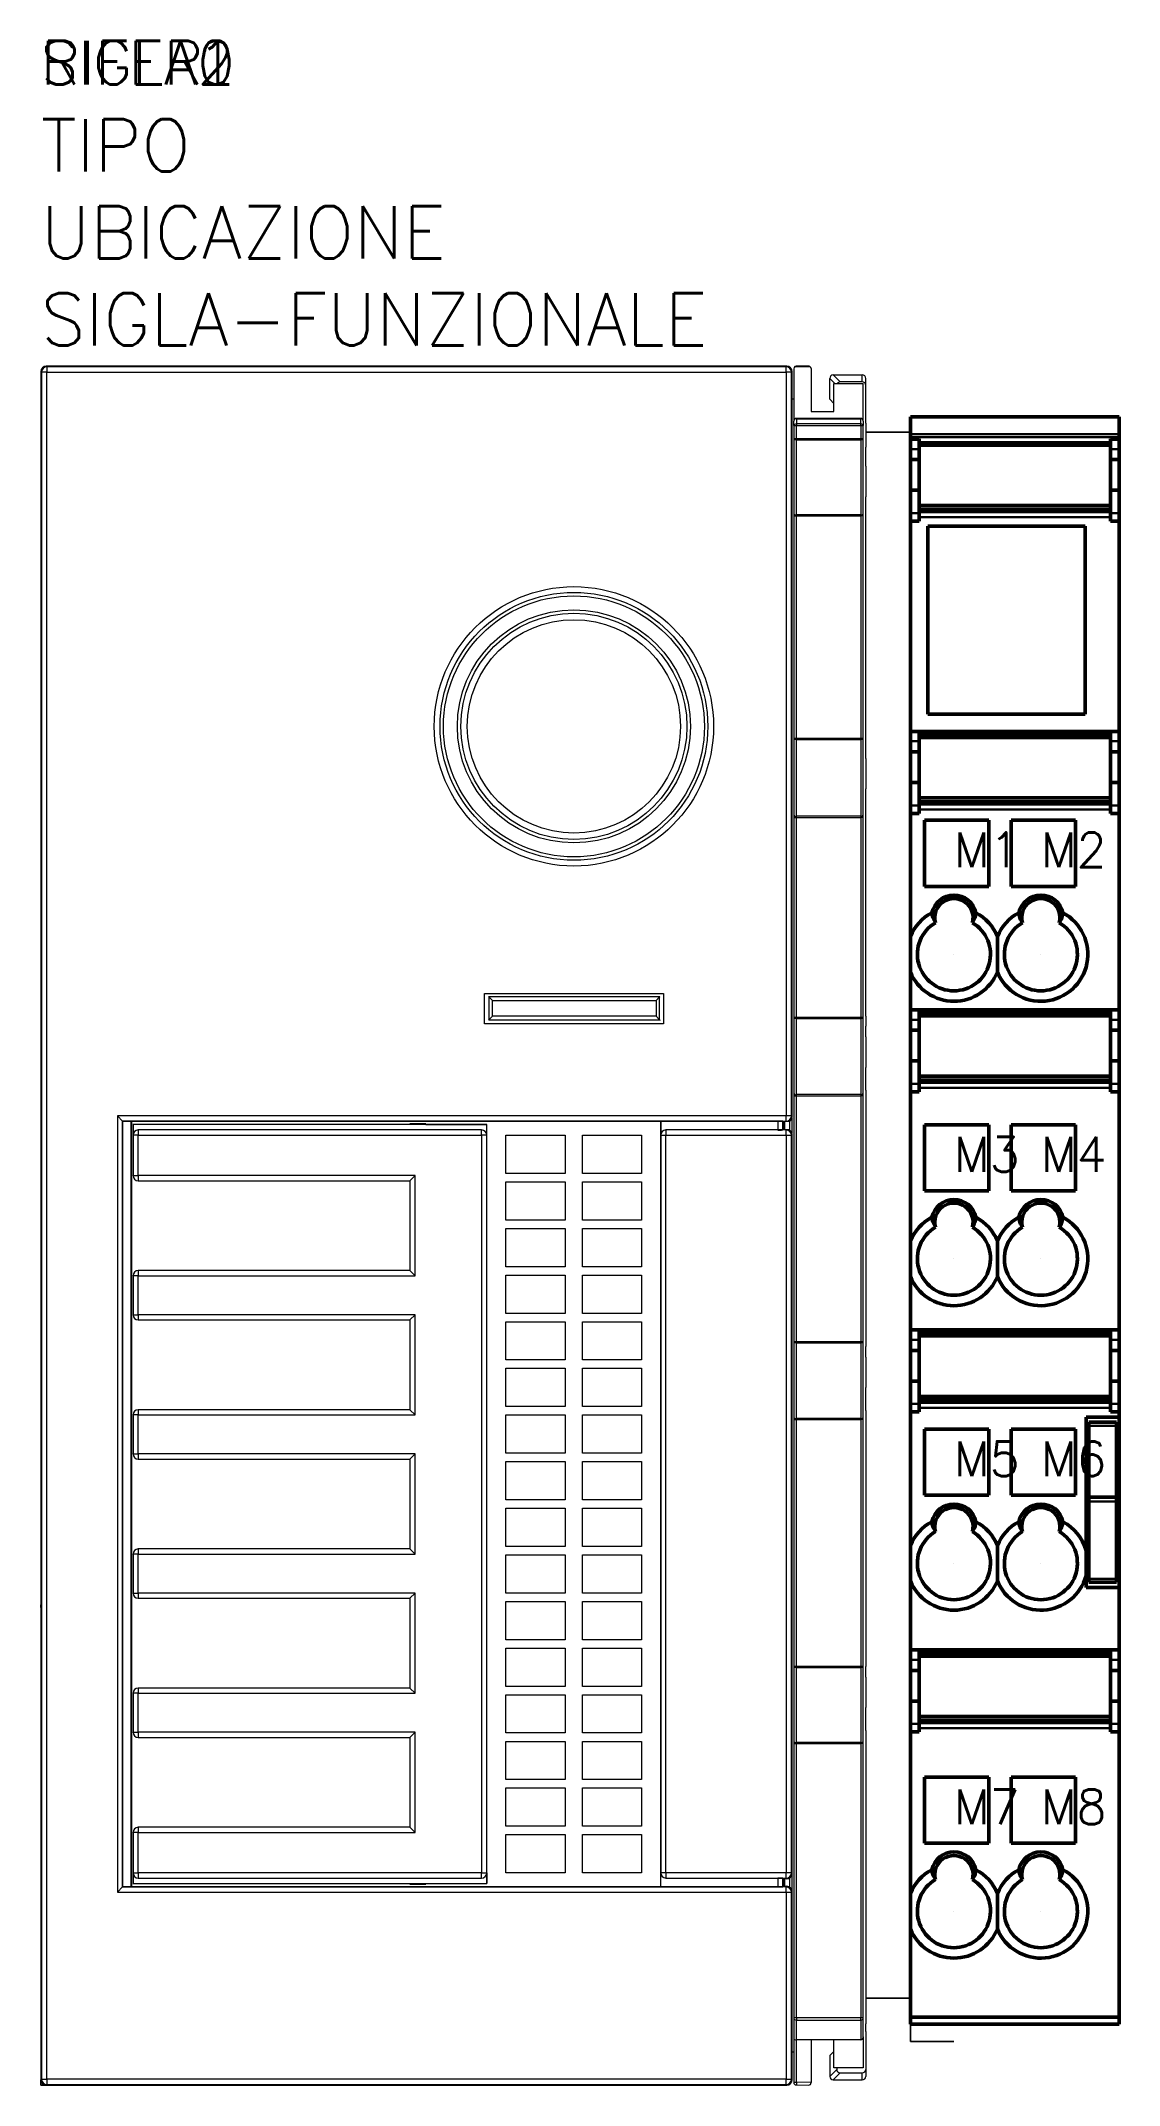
# Model space of a CAD drawing. Extents: x 0 to 62, y 0 to 118.
import ezdxf

# ---------------------------------------------------------------- set-up
doc = ezdxf.new("R2010")
doc.units = 0
doc.header["$LTSCALE"] = 4
doc.layers.get('0').update_dxf_attribs({"linetype": 'CONTINUOUS'})
doc.layers.add('Sichtbar (ISO)', color=7, linetype='CONTINUOUS', lineweight=50)
doc.layers.add('Sichtbar schmal (ISO)', color=7, linetype='CONTINUOUS', lineweight=35)
doc.styles.get("Standard").update_dxf_attribs({"font": 'romans.shx'})

msp = doc.modelspace()

# ---------------------------------------------------------------- linework, layer by layer
for p, q in [((50, 95), (47.5, 95)), ((50, 5), (47.5, 5)), ((50, 5), (50, 2.5)), ((50, 2.5), (52.5, 2.5)), ((0, 0.3), (0, 0)), ((0.3, 0), (0, 0))]:
    msp.add_line(p, q)
at = {"layer": 'Sichtbar (ISO)', "linetype": 'Continuous', "lineweight": 18}
for p, q in [((42.9, 98.8), (0.3, 98.8)), ((18.78, 98.8), (0.35, 98.8)), ((18.88, 98.8), (18.78, 98.8)), ((18.92, 98.8), (18.88, 98.8)), ((38.13, 98.8), (19.7, 98.8)), ((38.23, 98.8), (38.13, 98.8)), ((38.27, 98.8), (38.23, 98.8)), ((38.59, 98.8), (38.59, 98.8)), ((38.71, 98.8), (38.59, 98.8)), ((44.14, 98.81), (43.44, 98.8)), ((0, 98.5), (0, 0.3)), ((43.2, 55.67), (43.2, 98.5)), ((43.29, 98.65), (43.29, 95.65)), ((44.29, 98.66), (44.29, 96.2)), ((45.36, 96.9), (45.36, 98.1)), ((45.56, 98.3), (47.23, 98.3)), ((45.59, 96.2), (45.59, 97.8)), ((45.59, 97.8), (47.29, 97.8)), ((47.23, 97.9), (45.96, 97.9)), ((47.29, 95.65), (47.29, 97.8)), ((47.43, 95.53), (47.43, 98.1)), ((43.29, 96.9), (43.2, 96.9)), ((43.29, 95.4), (43.29, 95.65)), ((43.29, 95.4), (43.29, 94.63)), ((47.14, 95.8), (43.44, 95.8)), ((44.29, 96.2), (45.59, 96.2)), ((47.29, 95.65), (47.29, 95.4)), ((47.29, 94.63), (47.29, 95.4)), ((47.43, 95.53), (47.43, 94.14)), ((43.29, 94.63), (43.29, 90.32)), ((47.29, 90.32), (47.29, 94.63)), ((47.43, 94.12), (47.43, 94.14)), ((47.43, 93.66), (47.43, 94.12)), ((47.43, 93.05), (47.43, 93.66)), ((47.43, 93.05), (47.43, 91.29)), ((47.43, 89.98), (47.43, 91.29)), ((43.29, 90.32), (43.29, 90.2)), ((43.29, 90.2), (43.29, 77.4)), ((47.29, 90.2), (47.29, 90.32)), ((47.29, 77.4), (47.29, 90.2)), ((47.43, 89.53), (47.43, 89.98)), ((47.43, 77.44), (47.43, 89.53)), ((43.29, 77.4), (43.29, 72.99)), ((47.29, 72.99), (47.29, 77.4)), ((47.43, 77.32), (47.43, 77.44)), ((47.43, 76.86), (47.43, 77.32)), ((47.43, 76.25), (47.43, 76.86)), ((47.43, 76.25), (47.43, 74.5)), ((47.43, 73.18), (47.43, 74.5)), ((43.29, 72.99), (43.29, 72.87)), ((43.29, 72.87), (43.29, 61.37)), ((47.29, 72.87), (47.29, 72.99)), ((47.29, 61.37), (47.29, 72.87)), ((47.43, 72.73), (47.43, 73.18)), ((47.43, 61.44), (47.43, 72.73)), ((25.5, 61), (25.5, 62.75)), ((25.5, 62.75), (35.8, 62.75)), ((25.74, 62.57), (25.76, 62.55)), ((25.76, 62.55), (25.96, 62.35)), ((35.57, 62.55), (35.37, 62.35)), ((35.57, 62.55), (35.6, 62.57)), ((35.8, 62.75), (35.8, 61)), ((25.76, 61.24), (25.74, 61.22)), ((25.76, 61.24), (25.96, 61.44)), ((35.57, 61.24), (35.37, 61.44)), ((35.57, 61.24), (35.6, 61.22)), ((43.29, 61.37), (43.29, 56.99)), ((47.29, 56.99), (47.29, 61.37)), ((47.43, 61.44), (47.43, 61.32)), ((47.43, 61.32), (47.43, 60.86)), ((35.8, 61), (25.5, 61)), ((47.43, 60.25), (47.43, 60.86)), ((47.43, 60.25), (47.43, 58.5)), ((0, 58.47), (0, 58.36)), ((0, 58.36), (0, 53.7)), ((47.43, 57.18), (47.43, 58.5)), ((43.29, 56.99), (43.29, 56.86)), ((43.29, 56.86), (43.29, 42.72)), ((47.29, 56.86), (47.29, 56.99)), ((47.29, 42.72), (47.29, 56.86)), ((47.43, 57.18), (47.43, 56.73)), ((47.43, 56.73), (47.43, 43.04)), ((4.4, 55.71), (4.7, 55.41)), ((4.7, 55.41), (4.7, 55.41)), ((5.2, 55.41), (4.7, 55.41)), ((4.7, 55.41), (4.7, 11.39)), ((5.2, 55.41), (5.21, 55.4)), ((5.2, 11.39), (5.2, 55.41)), ((35.63, 55.4), (5.21, 55.4)), ((5.21, 55.4), (5.21, 11.4)), ((22.14, 55.25), (21.21, 55.25)), ((21.21, 55.22), (21.21, 55.25)), ((22.14, 55.22), (22.14, 55.25)), ((35.64, 55.41), (35.63, 55.4)), ((35.63, 55.4), (35.63, 11.4)), ((42.37, 55.41), (35.64, 55.41)), ((35.64, 55.41), (35.64, 54.6)), ((42.67, 55.4), (42.67, 55.4)), ((42.69, 55.4), (42.69, 54.9)), ((42.69, 55.37), (42.7, 55.37)), ((42.7, 55.41), (42.86, 55.41)), ((42.7, 55.37), (42.7, 55.41)), ((42.7, 55.37), (42.7, 54.94)), ((42.75, 55.41), (42.75, 54.9)), ((43.19, 54.69), (43.19, 55.62)), ((5.3, 55.21), (5.29, 55.22)), ((25.64, 55.21), (5.3, 55.21)), ((5.3, 55.21), (5.3, 54.6)), ((25.34, 54.9), (5.6, 54.9)), ((22.14, 55.22), (21.21, 55.22)), ((22.14, 55.22), (25.64, 55.22)), ((25.64, 55.22), (25.64, 55.21)), ((25.64, 11.58), (25.64, 55.22)), ((25.64, 54.6), (25.64, 55.21)), ((26.74, 52.4), (26.74, 54.6)), ((26.74, 54.6), (30.14, 54.6)), ((30.14, 54.6), (30.14, 52.4)), ((31.14, 54.6), (34.54, 54.6)), ((31.14, 52.4), (31.14, 54.6)), ((34.54, 54.6), (34.54, 52.4)), ((42.37, 54.9), (35.94, 54.9)), ((42.67, 54.9), (42.67, 54.9)), ((42.69, 54.93), (42.7, 54.94)), ((42.7, 54.9), (42.7, 54.94)), ((42.86, 54.9), (42.7, 54.9)), ((43.2, 12.16), (43.2, 54.64)), ((21.22, 51.98), (21.21, 51.97)), ((21.22, 51.98), (21.52, 52.28)), ((30.14, 52.4), (26.74, 52.4)), ((26.74, 49.72), (26.74, 51.92)), ((26.74, 51.92), (30.14, 51.92)), ((30.14, 51.92), (30.14, 49.72)), ((34.54, 52.4), (31.14, 52.4)), ((31.14, 51.92), (34.54, 51.92)), ((31.14, 49.72), (31.14, 51.92)), ((34.54, 51.92), (34.54, 49.72)), ((30.14, 49.72), (26.74, 49.72)), ((34.54, 49.72), (31.14, 49.72)), ((26.74, 47.04), (26.74, 49.24)), ((26.74, 49.24), (30.14, 49.24)), ((30.14, 49.24), (30.14, 47.04)), ((31.14, 49.24), (34.54, 49.24)), ((31.14, 47.04), (31.14, 49.24)), ((34.54, 49.24), (34.54, 47.04)), ((30.14, 47.04), (26.74, 47.04)), ((34.54, 47.04), (31.14, 47.04)), ((21.21, 46.83), (21.22, 46.82)), ((21.22, 46.82), (21.52, 46.52)), ((26.74, 44.36), (26.74, 46.56)), ((26.74, 46.56), (30.14, 46.56)), ((30.14, 46.56), (30.14, 44.36)), ((31.14, 46.56), (34.54, 46.56)), ((31.14, 44.36), (31.14, 46.56)), ((34.54, 46.56), (34.54, 44.36)), ((0, 44.9), (0, 43.4)), ((21.22, 43.98), (21.21, 43.97)), ((21.22, 43.98), (21.52, 44.28)), ((30.14, 44.36), (26.74, 44.36)), ((26.74, 41.68), (26.74, 43.88)), ((26.74, 43.88), (30.14, 43.88)), ((30.14, 43.88), (30.14, 41.68)), ((34.54, 44.36), (31.14, 44.36)), ((31.14, 43.88), (34.54, 43.88)), ((31.14, 41.68), (31.14, 43.88)), ((34.54, 43.88), (34.54, 41.68)), ((0, 43.4), (0, 43.11)), ((0, 43.11), (0, 28.09)), ((43.29, 42.72), (43.29, 38.38)), ((47.29, 38.38), (47.29, 42.72)), ((47.43, 43.04), (47.43, 42.92)), ((47.43, 42.92), (47.43, 42.46)), ((47.43, 41.85), (47.43, 42.46)), ((30.14, 41.68), (26.74, 41.68)), ((26.74, 39), (26.74, 41.2)), ((26.74, 41.2), (30.14, 41.2)), ((30.14, 41.2), (30.14, 39)), ((34.54, 41.68), (31.14, 41.68)), ((31.14, 41.2), (34.54, 41.2)), ((31.14, 39), (31.14, 41.2)), ((34.54, 41.2), (34.54, 39)), ((47.43, 41.85), (47.43, 40.1)), ((47.43, 38.78), (47.43, 40.1)), ((21.21, 38.83), (21.22, 38.82)), ((21.22, 38.82), (21.52, 38.52)), ((30.14, 39), (26.74, 39)), ((34.54, 39), (31.14, 39)), ((47.43, 38.78), (47.43, 38.33)), ((26.74, 36.32), (26.74, 38.52)), ((26.74, 38.52), (30.14, 38.52)), ((30.14, 38.52), (30.14, 36.32)), ((31.14, 38.52), (34.54, 38.52)), ((31.14, 36.32), (31.14, 38.52)), ((34.54, 38.52), (34.54, 36.32)), ((43.29, 38.38), (43.29, 38.25)), ((43.29, 38.25), (43.29, 24.06)), ((47.29, 38.25), (47.29, 38.38)), ((47.29, 24.06), (47.29, 38.25)), ((47.43, 38.33), (47.43, 24.64)), ((21.22, 35.98), (21.21, 35.97)), ((21.22, 35.98), (21.52, 36.28)), ((30.14, 36.32), (26.74, 36.32)), ((26.74, 33.64), (26.74, 35.84)), ((26.74, 35.84), (30.14, 35.84)), ((30.14, 35.84), (30.14, 33.64)), ((34.54, 36.32), (31.14, 36.32)), ((31.14, 35.84), (34.54, 35.84)), ((31.14, 33.64), (31.14, 35.84)), ((34.54, 35.84), (34.54, 33.64)), ((30.14, 33.64), (26.74, 33.64)), ((26.74, 30.96), (26.74, 33.16)), ((26.74, 33.16), (30.14, 33.16)), ((30.14, 33.16), (30.14, 30.96)), ((34.54, 33.64), (31.14, 33.64)), ((31.14, 33.16), (34.54, 33.16)), ((31.14, 30.96), (31.14, 33.16)), ((34.54, 33.16), (34.54, 30.96)), ((21.21, 30.83), (21.22, 30.82)), ((21.22, 30.82), (21.52, 30.52)), ((30.14, 30.96), (26.74, 30.96)), ((34.54, 30.96), (31.14, 30.96)), ((26.74, 28.28), (26.74, 30.48)), ((26.74, 30.48), (30.14, 30.48)), ((30.14, 30.48), (30.14, 28.28)), ((31.14, 30.48), (34.54, 30.48)), ((31.14, 28.28), (31.14, 30.48)), ((34.54, 30.48), (34.54, 28.28)), ((21.22, 27.98), (21.52, 28.28)), ((30.14, 28.28), (26.74, 28.28)), ((34.54, 28.28), (31.14, 28.28)), ((0, 28.09), (0, 27.61)), ((0, 27.46), (0, 27.61)), ((0, 27.46), (0, 4.52)), ((21.22, 27.98), (21.21, 27.97)), ((26.74, 25.6), (26.74, 27.8)), ((26.74, 27.8), (30.14, 27.8)), ((30.14, 27.8), (30.14, 25.6)), ((31.14, 27.8), (34.54, 27.8)), ((31.14, 25.6), (31.14, 27.8)), ((34.54, 27.8), (34.54, 25.6)), ((30.14, 25.6), (26.74, 25.6)), ((26.74, 22.92), (26.74, 25.12)), ((26.74, 25.12), (30.14, 25.12)), ((30.14, 25.12), (30.14, 22.92)), ((34.54, 25.6), (31.14, 25.6)), ((31.14, 25.12), (34.54, 25.12)), ((31.14, 22.92), (31.14, 25.12)), ((34.54, 25.12), (34.54, 22.92)), ((43.29, 24.06), (43.29, 19.75)), ((47.29, 19.75), (47.29, 24.06)), ((47.43, 24.64), (47.43, 24.52)), ((47.43, 24.52), (47.43, 24.06)), ((47.43, 23.45), (47.43, 24.06)), ((21.21, 22.83), (21.22, 22.82)), ((21.22, 22.82), (21.52, 22.52)), ((30.14, 22.92), (26.74, 22.92)), ((26.74, 20.24), (26.74, 22.44)), ((26.74, 22.44), (30.14, 22.44)), ((30.14, 22.44), (30.14, 20.24)), ((34.54, 22.92), (31.14, 22.92)), ((31.14, 22.44), (34.54, 22.44)), ((31.14, 20.24), (31.14, 22.44)), ((34.54, 22.44), (34.54, 20.24)), ((47.43, 23.45), (47.43, 21.7)), ((47.43, 20.38), (47.43, 21.7)), ((21.22, 19.98), (21.21, 19.97)), ((21.22, 19.98), (21.52, 20.28)), ((30.14, 20.24), (26.74, 20.24)), ((34.54, 20.24), (31.14, 20.24)), ((47.43, 20.38), (47.43, 19.93)), ((26.74, 17.56), (26.74, 19.76)), ((26.74, 19.76), (30.14, 19.76)), ((30.14, 19.76), (30.14, 17.56)), ((31.14, 19.76), (34.54, 19.76)), ((31.14, 17.56), (31.14, 19.76)), ((34.54, 19.76), (34.54, 17.56)), ((43.29, 19.75), (43.29, 19.63)), ((43.29, 19.63), (43.29, 3.87)), ((47.29, 19.63), (47.29, 19.75)), ((47.29, 3.87), (47.29, 19.63)), ((47.43, 19.93), (47.43, 3.53)), ((30.14, 17.56), (26.74, 17.56)), ((26.74, 14.88), (26.74, 17.08)), ((26.74, 17.08), (30.14, 17.08)), ((30.14, 17.08), (30.14, 14.88)), ((34.54, 17.56), (31.14, 17.56)), ((31.14, 17.08), (34.54, 17.08)), ((31.14, 14.88), (31.14, 17.08)), ((34.54, 17.08), (34.54, 14.88)), ((21.21, 14.83), (21.22, 14.82)), ((21.22, 14.82), (21.52, 14.52)), ((30.14, 14.88), (26.74, 14.88)), ((26.74, 12.2), (26.74, 14.4)), ((26.74, 14.4), (30.14, 14.4)), ((30.14, 14.4), (30.14, 12.2)), ((34.54, 14.88), (31.14, 14.88)), ((31.14, 14.4), (34.54, 14.4)), ((31.14, 12.2), (31.14, 14.4)), ((34.54, 14.4), (34.54, 12.2)), ((5.3, 12.2), (5.3, 11.59)), ((5.6, 11.9), (25.34, 11.9)), ((25.64, 12.2), (25.64, 11.59)), ((30.14, 12.2), (26.74, 12.2)), ((34.54, 12.2), (31.14, 12.2)), ((35.64, 11.39), (35.64, 12.2)), ((35.94, 11.9), (42.37, 11.9)), ((42.67, 11.9), (42.67, 11.9)), ((42.69, 11.9), (42.69, 11.4)), ((42.69, 11.87), (42.7, 11.86)), ((42.7, 11.86), (42.7, 11.43)), ((42.9, 11.86), (42.7, 11.86)), ((42.75, 11.86), (42.75, 11.43)), ((43.19, 11.18), (43.19, 12.11)), ((4.7, 11.39), (4.4, 11.09)), ((4.7, 11.39), (5.2, 11.39)), ((4.7, 11.39), (4.7, 11.39)), ((5.21, 11.4), (5.2, 11.39)), ((5.21, 11.4), (35.63, 11.4)), ((5.29, 11.58), (5.3, 11.59)), ((5.3, 11.59), (25.64, 11.59)), ((21.21, 11.55), (21.21, 11.58)), ((21.21, 11.58), (22.14, 11.58)), ((21.21, 11.55), (22.14, 11.55)), ((22.14, 11.55), (22.14, 11.58)), ((22.14, 11.58), (25.64, 11.58)), ((25.64, 11.59), (25.64, 11.58)), ((35.64, 11.39), (35.63, 11.4)), ((35.64, 11.39), (42.37, 11.39)), ((42.67, 11.4), (42.67, 11.4)), ((42.69, 11.43), (42.7, 11.43)), ((42.7, 11.43), (42.9, 11.43)), ((43.2, 0.3), (43.2, 11.13)), ((0, 4.52), (0, 4.45)), ((43.29, 3.87), (43.29, 2.69)), ((47.29, 2.77), (47.29, 3.87)), ((47.43, 3.08), (47.43, 3.53)), ((43.29, 2.69), (43.29, 0.16)), ((44.29, 2.6), (43.44, 2.6)), ((44.29, 2.6), (44.29, 0.15)), ((45.59, 2.6), (44.29, 2.6)), ((47.14, 2.6), (45.59, 2.6)), ((45.59, 1), (45.59, 2.6)), ((47.29, 2.77), (47.29, 1)), ((47.43, 3.08), (47.43, 0.5)), ((43.29, 1.9), (43.2, 1.9)), ((45.36, 1.7), (45.36, 0.5)), ((43.44, 0.01), (44.14, 0)), ((45.56, 0.3), (47.23, 0.3)), ((47.29, 1), (45.59, 1)), ((45.76, 1), (45.76, 0.9)), ((45.96, 0.7), (47.23, 0.7)), ((0.3, 0), (42.9, 0))]:
    msp.add_line(p, q, dxfattribs=at)
at = {"layer": 'Sichtbar (ISO)'}
for p, q in [((50, 94.9), (50, 95.9)), ((50, 95.9), (62, 95.9)), ((62, 95.9), (62, 94.9)), ((50, 94.9), (50, 94.72)), ((50, 94.62), (50, 94.72)), ((50, 94.62), (50, 94.61)), ((50, 94.62), (50.5, 94.62)), ((50, 94.61), (50, 94.04)), ((50, 94.61), (50.5, 94.61)), ((50, 93.43), (50, 94.04)), ((50.5, 94.61), (50.5, 94.62)), ((50.5, 94.04), (50.5, 94.61)), ((50.5, 94.26), (61.5, 94.26)), ((50.5, 94.04), (50.5, 93.43)), ((61.5, 94.62), (62, 94.62)), ((61.5, 94.62), (61.5, 94.61)), ((62, 94.61), (61.5, 94.61)), ((61.5, 94.61), (61.5, 94.04)), ((61.5, 93.43), (61.5, 94.04)), ((62, 94.72), (62, 94.9)), ((62, 94.72), (62, 94.62)), ((62, 94.62), (62, 94.61)), ((62, 94.61), (62, 94.04)), ((62, 93.43), (62, 94.04)), ((50, 93.43), (50, 91.67)), ((50, 93.43), (50.5, 93.43)), ((50.5, 91.67), (50.5, 93.43)), ((61.5, 93.43), (61.5, 91.67)), ((62, 93.43), (61.5, 93.43)), ((62, 93.43), (62, 91.67)), ((50, 90.36), (50, 91.67)), ((50, 91.67), (50.5, 91.67)), ((50.5, 91.67), (50.5, 90.36)), ((62, 91.67), (61.5, 91.67)), ((61.5, 90.36), (61.5, 91.67)), ((62, 90.36), (62, 91.67)), ((50.5, 90.79), (61.5, 90.79)), ((50, 90.36), (50, 89.9)), ((50, 89.9), (50, 77.81)), ((50.5, 89.9), (50, 89.9)), ((50.5, 90.45), (61.5, 90.45)), ((50.5, 89.9), (50.5, 90.36)), ((51, 89.6), (60.05, 89.6)), ((51, 78.8), (51, 89.6)), ((60.05, 89.6), (60.05, 78.8)), ((61.5, 90.36), (61.5, 89.9)), ((62, 89.9), (61.5, 89.9)), ((62, 90.36), (62, 89.9)), ((62, 77.81), (62, 89.9)), ((60.05, 78.8), (51, 78.8)), ((50, 77.81), (50, 77.24)), ((50, 77.81), (62, 77.81)), ((50.5, 77.7), (61.5, 77.7)), ((50.5, 77.24), (50.5, 77.7)), ((61.5, 77.7), (61.5, 77.24)), ((62, 77.24), (62, 77.81)), ((50, 76.63), (50, 77.24)), ((50, 76.63), (50, 74.87)), ((50, 76.63), (50.5, 76.63)), ((50.5, 77.46), (61.5, 77.46)), ((50.5, 77.24), (50.5, 76.63)), ((50.5, 74.87), (50.5, 76.63)), ((61.5, 76.63), (61.5, 77.24)), ((61.5, 76.63), (61.5, 74.87)), ((62, 76.63), (61.5, 76.63)), ((62, 76.63), (62, 77.24)), ((62, 76.63), (62, 74.87)), ((50, 73.56), (50, 74.87)), ((50, 74.87), (50.5, 74.87)), ((50.5, 74.87), (50.5, 73.56)), ((61.5, 73.56), (61.5, 74.87)), ((62, 74.87), (61.5, 74.87)), ((62, 73.56), (62, 74.87)), ((50, 73.56), (50, 73.1)), ((50, 73.1), (50, 66.02)), ((50.5, 73.1), (50, 73.1)), ((50.5, 73.99), (61.5, 73.99)), ((50.5, 73.65), (61.5, 73.65)), ((50.5, 73.1), (50.5, 73.56)), ((61.5, 73.56), (61.5, 73.1)), ((62, 73.1), (61.5, 73.1)), ((62, 73.56), (62, 73.1)), ((62, 61.81), (62, 73.1)), ((50.8, 68.9), (50.8, 72.7)), ((50.8, 72.7), (54.5, 72.7)), ((54.5, 72.7), (54.5, 68.9)), ((55.8, 68.9), (55.8, 72.7)), ((55.8, 72.7), (59.5, 72.7)), ((59.5, 72.7), (59.5, 68.9)), ((54.5, 68.9), (50.8, 68.9)), ((59.5, 68.9), (55.8, 68.9)), ((55, 63.98), (55, 66.02)), ((50, 63.98), (50, 61.81)), ((50, 61.81), (62, 61.81)), ((50, 61.81), (50, 61.24)), ((50, 60.63), (50, 61.24)), ((50.5, 61.7), (61.5, 61.7)), ((50.5, 61.24), (50.5, 61.7)), ((50.5, 61.46), (61.5, 61.46)), ((50.5, 61.24), (50.5, 60.63)), ((61.5, 61.7), (61.5, 61.24)), ((61.5, 60.63), (61.5, 61.24)), ((62, 61.24), (62, 61.81)), ((62, 60.63), (62, 61.24)), ((50, 60.63), (50, 58.87)), ((50, 60.63), (50.5, 60.63)), ((50.5, 58.87), (50.5, 60.63)), ((61.5, 60.63), (61.5, 58.87)), ((62, 60.63), (61.5, 60.63)), ((62, 60.63), (62, 58.87)), ((50, 57.56), (50, 58.87)), ((50, 58.87), (50.5, 58.87)), ((50.5, 58.87), (50.5, 57.56)), ((61.5, 57.56), (61.5, 58.87)), ((62, 58.87), (61.5, 58.87)), ((62, 57.56), (62, 58.87)), ((50.5, 57.99), (61.5, 57.99)), ((50.5, 57.65), (61.5, 57.65)), ((50, 57.56), (50, 57.1)), ((50, 57.1), (50, 50.02)), ((50.5, 57.1), (50, 57.1)), ((50.5, 57.1), (50.5, 57.56)), ((61.5, 57.56), (61.5, 57.1)), ((62, 57.1), (61.5, 57.1)), ((62, 57.56), (62, 57.1)), ((62, 43.41), (62, 57.1)), ((50.8, 51.4), (50.8, 55.2)), ((50.8, 55.2), (54.5, 55.2)), ((54.5, 55.2), (54.5, 51.4)), ((55.8, 51.4), (55.8, 55.2)), ((55.8, 55.2), (59.5, 55.2)), ((59.5, 55.2), (59.5, 51.4)), ((54.5, 51.4), (50.8, 51.4)), ((59.5, 51.4), (55.8, 51.4)), ((55, 46.48), (55, 48.52)), ((50, 47.98), (50, 43.41)), ((50, 43.41), (62, 43.41)), ((50, 43.41), (50, 42.84)), ((50, 42.23), (50, 42.84)), ((50.5, 43.3), (61.5, 43.3)), ((50.5, 42.84), (50.5, 43.3)), ((50.5, 43.06), (61.5, 43.06)), ((50.5, 42.84), (50.5, 42.23)), ((61.5, 43.3), (61.5, 42.84)), ((61.5, 42.23), (61.5, 42.84)), ((62, 42.84), (62, 43.41)), ((62, 42.23), (62, 42.84)), ((50, 42.23), (50, 40.47)), ((50, 42.23), (50.5, 42.23)), ((50.5, 40.47), (50.5, 42.23)), ((61.5, 42.23), (61.5, 40.47)), ((62, 42.23), (61.5, 42.23)), ((62, 42.23), (62, 40.47)), ((50, 39.16), (50, 40.47)), ((50, 40.47), (50.5, 40.47)), ((50.5, 40.47), (50.5, 39.16)), ((61.5, 39.16), (61.5, 40.47)), ((62, 40.47), (61.5, 40.47)), ((62, 39.16), (62, 40.47)), ((50, 39.16), (50, 38.7)), ((50.5, 39.59), (61.5, 39.59)), ((50.5, 39.25), (61.5, 39.25)), ((50.5, 38.7), (50.5, 39.16)), ((61.5, 39.16), (61.5, 38.7)), ((62, 39.16), (62, 38.7)), ((50, 38.7), (50, 31.62)), ((50.5, 38.7), (50, 38.7)), ((50.8, 33.9), (50.8, 37.7)), ((50.8, 37.7), (54.5, 37.7)), ((54.5, 37.7), (54.5, 33.9)), ((55.8, 33.9), (55.8, 37.7)), ((55.8, 37.7), (59.5, 37.7)), ((59.5, 37.7), (59.5, 33.9)), ((60.1, 31.33), (60.1, 38.4)), ((60.1, 38.4), (62, 38.4)), ((60.25, 37.9), (60.25, 38.1)), ((60.25, 38.1), (61.85, 38.1)), ((60.25, 37.9), (60.25, 33.8)), ((62, 38.7), (61.5, 38.7)), ((61.85, 38.1), (61.85, 37.9)), ((61.85, 33.8), (61.85, 37.9)), ((62, 38.4), (62, 38.7)), ((62, 38.4), (62, 28.6)), ((54.5, 33.9), (50.8, 33.9)), ((59.5, 33.9), (55.8, 33.9)), ((60.25, 33.55), (60.25, 33.8)), ((60.25, 33.8), (61.85, 33.8)), ((60.25, 33.55), (60.25, 29.1)), ((61.85, 33.8), (61.85, 33.55)), ((61.85, 29.1), (61.85, 33.55)), ((55, 28.98), (55, 31.02)), ((50, 29.58), (50, 25.01)), ((60.1, 28.6), (60.1, 29.87)), ((62, 28.6), (60.1, 28.6)), ((60.25, 28.9), (60.25, 29.1)), ((61.85, 28.9), (60.25, 28.9)), ((61.85, 29.1), (61.85, 28.9)), ((62, 25.01), (62, 28.6)), ((50, 25.01), (62, 25.01)), ((50, 25.01), (50, 24.44)), ((50.5, 24.9), (61.5, 24.9)), ((50.5, 24.44), (50.5, 24.9)), ((61.5, 24.9), (61.5, 24.44)), ((62, 24.44), (62, 25.01)), ((50, 23.83), (50, 24.44)), ((50, 23.83), (50, 22.07)), ((50, 23.83), (50.5, 23.83)), ((50.5, 24.66), (61.5, 24.66)), ((50.5, 24.44), (50.5, 23.83)), ((50.5, 22.07), (50.5, 23.83)), ((61.5, 23.83), (61.5, 24.44)), ((61.5, 23.83), (61.5, 22.07)), ((62, 23.83), (61.5, 23.83)), ((62, 23.83), (62, 24.44)), ((62, 23.83), (62, 22.07)), ((50, 20.76), (50, 22.07)), ((50, 22.07), (50.5, 22.07)), ((50.5, 22.07), (50.5, 20.76)), ((50.5, 21.19), (61.5, 21.19)), ((61.5, 20.76), (61.5, 22.07)), ((62, 22.07), (61.5, 22.07)), ((62, 20.76), (62, 22.07)), ((50, 20.76), (50, 20.3)), ((50, 20.3), (50, 13.22)), ((50.5, 20.3), (50, 20.3)), ((50.5, 20.85), (61.5, 20.85)), ((50.5, 20.3), (50.5, 20.76)), ((61.5, 20.76), (61.5, 20.3)), ((62, 20.3), (61.5, 20.3)), ((62, 20.76), (62, 20.3)), ((62, 3.9), (62, 20.3)), ((50.8, 13.9), (50.8, 17.7)), ((50.8, 17.7), (54.5, 17.7)), ((54.5, 17.7), (54.5, 13.9)), ((55.8, 13.9), (55.8, 17.7)), ((55.8, 17.7), (59.5, 17.7)), ((59.5, 17.7), (59.5, 13.9)), ((54.5, 13.9), (50.8, 13.9)), ((59.5, 13.9), (55.8, 13.9)), ((50, 11.18), (50, 3.9)), ((55, 8.98), (55, 11.02)), ((50, 3.9), (62, 3.9)), ((50, 3.9), (50, 3.5)), ((62, 3.5), (62, 3.9)), ((50, 3.5), (62, 3.5))]:
    msp.add_line(p, q, dxfattribs=at)
at = {"layer": 'Sichtbar (ISO)', "linetype": 'Continuous', "lineweight": 18}
for radius in [8.03, 6.13]:
    msp.add_circle((30.65, 78.1), radius, dxfattribs=at)
for centre, radius, start, end in [((0.35, 98.5), 0.3, 90, 94.6794), ((18.78, 98.65), 0.15, 83.3804, 90), ((19.7, 98.5), 0.3, 90, 94.6794), ((38.13, 98.65), 0.15, 83.3804, 90), ((43.44, 98.65), 0.15, 122.7916, 180), ((43.44, 98.65), 0.15, 91, 122.7916), ((44.14, 98.66), 0.15, 59.2084, 91), ((44.14, 98.66), 0.15, 0, 59.2084), ((45.56, 98.1), 0.2, 90, 180), ((45.96, 97.7), 0.2, 91.0032, 150.4802), ((45.96, 97.7), 0.2, 90, 91.0032), ((47.23, 98.1), 0.2, 0, 90), ((47.23, 97.7), 0.2, 0, 90), ((43.44, 95.65), 0.15, 90, 180), ((45.56, 96.5), 0.2, 271.0032, 280.1713), ((45.56, 96.5), 0.2, 270, 271.0032), ((47.14, 95.65), 0.15, 0, 90), ((0.3, 58.47), 0.3, 177.3601, 180), ((0.3, 53.7), 0.3, 180, 182.6399), ((45.56, 2.1), 0.2, 79.8287, 88.9968), ((45.56, 2.1), 0.2, 88.9968, 90), ((43.44, 0.16), 0.15, 180, 269), ((44.14, 0.15), 0.15, 269, 359), ((44.14, 0.15), 0.15, 359, 0), ((45.56, 0.5), 0.2, 180, 270), ((45.96, 0.9), 0.2, 180, 181.0032), ((45.96, 0.9), 0.2, 181.0032, 268.9968), ((45.96, 0.9), 0.2, 268.9968, 270), ((47.23, 0.9), 0.2, 270, 0), ((47.23, 0.5), 0.2, 270, 0)]:
    msp.add_arc(centre, radius, start, end, dxfattribs=at)
at = {"layer": 'Sichtbar (ISO)'}
for centre, radius, start, end in [((52.5, 67.1), 1.3, 12.5886, 167.4114), ((52.5, 67.1), 1.1, 344.8169, 195.1831), ((57.5, 67.1), 1.3, 12.5886, 167.4114), ((57.5, 67.1), 1.1, 344.8169, 195.1831), ((52.5, 65), 2.7, 118.0282, 157.8084), ((52.5, 65), 2.7, 22.1916, 61.9718), ((57.5, 65), 2.7, 202.1916, 61.9718), ((57.5, 65), 2.7, 118.0282, 157.8084), ((52.5, 65), 2.1, 120.3662, 59.6338), ((57.5, 65), 2.1, 120.3662, 59.6338), ((52.5, 65), 2.7, 202.1916, 337.8084), ((52.5, 49.6), 1.3, 12.5886, 167.4114), ((52.5, 49.6), 1.1, 344.8169, 195.1831), ((57.5, 49.6), 1.3, 12.5886, 167.4114), ((57.5, 49.6), 1.1, 344.8169, 195.1831), ((52.5, 47.5), 2.7, 118.0282, 157.8084), ((52.5, 47.5), 2.7, 22.1916, 61.9718), ((57.5, 47.5), 2.7, 202.1916, 61.9718), ((57.5, 47.5), 2.7, 118.0282, 157.8084), ((52.5, 47.5), 2.1, 120.3662, 59.6338), ((57.5, 47.5), 2.1, 120.3662, 59.6338), ((52.5, 47.5), 2.7, 202.1916, 337.8084), ((52.5, 32.1), 1.3, 12.5886, 167.4114), ((52.5, 32.1), 1.1, 344.8169, 195.1831), ((57.5, 32.1), 1.3, 12.5886, 167.4114), ((57.5, 32.1), 1.1, 344.8169, 195.1831), ((52.5, 30), 2.7, 118.0282, 157.8084), ((52.5, 30), 2.1, 120.3662, 59.6338), ((52.5, 30), 2.7, 22.1916, 61.9718), ((57.5, 30), 2.7, 118.0282, 157.8084), ((57.5, 30), 2.1, 120.3662, 59.6338), ((57.5, 30), 2.7, 15.6425, 61.9718), ((52.5, 30), 2.7, 202.1916, 337.8084), ((57.5, 30), 2.7, 202.1916, 344.3575), ((52.5, 12.1), 1.3, 12.5886, 167.4114), ((52.5, 12.1), 1.1, 344.8169, 195.1831), ((57.5, 12.1), 1.3, 12.5886, 167.4114), ((57.5, 12.1), 1.1, 344.8169, 195.1831), ((52.5, 10), 2.7, 118.0282, 157.8084), ((52.5, 10), 2.1, 120.3662, 59.6338), ((52.5, 10), 2.7, 22.1916, 61.9718), ((57.5, 10), 2.7, 202.1916, 61.9718), ((57.5, 10), 2.7, 118.0282, 157.8084), ((57.5, 10), 2.1, 120.3662, 59.6338), ((52.5, 10), 2.7, 202.1916, 337.8084)]:
    msp.add_arc(centre, radius, start, end, dxfattribs=at)
at = {"layer": 'Sichtbar (ISO)', "linetype": 'Continuous', "lineweight": 18}
for centre, major_axis, ratio, start_param, end_param in [((0.3, 98.5), (-0.212, 0.212), 0.999924, 5.497825, 7.068545), ((18.88, 98.5), (0, 0.3), 0.008727, 0, 0.081672), ((18.92, 98.5), (0, -0.3), 0.008727, 3.05992, 3.141593), ((38.23, 98.5), (0, 0.3), 0.008727, 0, 0.081672), ((38.27, 98.5), (0, -0.3), 0.008727, 3.05992, 3.141593), ((42.9, 98.5), (0.212, 0.212), 0.999924, 5.497825, 7.068545), ((0.3, 58.36), (0, 0.3), 0.999848, 1.524721, 1.570796), ((42.37, 55.4), (0.3, 0), 0.008727, 0.008727, 1.570796), ((42.9, 55.67), (0.212, -0.212), 0.999924, 5.994267, 7.068545), ((5.6, 54.6), (-0.212, 0.212), 0.999924, 5.497825, 7.068545), ((25.34, 54.6), (0.212, 0.212), 0.999924, 5.497825, 7.068545), ((35.94, 54.6), (-0.268, 0.134), 0.99981, 5.176082, 6.746726), ((42.37, 54.9), (-0.3, 0), 0.008727, 1.570796, 3.132866), ((42.86, 54.6), (0.212, 0.212), 0.999924, 0.676736, 0.78536), ((42.9, 54.64), (0.212, 0.212), 0.999924, 5.497825, 6.559867), ((0.15, 43.4), (0, -0.152), 0.984808, 4.712389, 4.777554), ((0.15, 43.11), (-0.15, 0), 0.8391, 0, 0.065165), ((0.15, 28.09), (-0.15, 0), 0.8391, 6.21802, 6.283185), ((5.6, 12.2), (-0.212, -0.212), 0.999924, 5.497825, 7.068545), ((25.34, 12.2), (0.212, -0.212), 0.999924, 5.497825, 7.068545), ((35.94, 12.2), (-0.268, -0.134), 0.99981, 5.819644, 7.390288), ((42.37, 11.9), (0.3, 0), 0.008727, 0.008727, 1.570796), ((42.9, 12.16), (0.212, -0.212), 0.999924, 5.497825, 7.068545), ((42.37, 11.4), (-0.3, 0), 0.008727, 1.570796, 3.132866), ((42.9, 11.13), (0.212, 0.212), 0.999924, 5.497825, 7.068545), ((0.15, 4.45), (-0.15, 0), 0.999962, 0, 0.065165), ((43.44, 2.69), (-0.15, 0), 0.589333, 0, 1.570796), ((47.14, 2.77), (0, -0.171), 0.874827, 0, 1.570796), ((0.3, 0.3), (-0.212, -0.212), 0.999924, 5.497825, 7.068545), ((42.9, 0.3), (0.212, -0.212), 0.999924, 5.497825, 7.068545)]:
    msp.add_ellipse(centre, major_axis=major_axis, ratio=ratio, start_param=start_param, end_param=end_param, dxfattribs=at)
at = {"layer": 'Sichtbar (ISO)'}
for points, knots in [([(51.44, 66.81), (51.42, 66.84), (51.41, 66.86), (51.31, 67.03), (51.25, 67.2), (51.23, 67.38)], [0.3009031, 0.3009031, 0.3009031, 0.3009031, 0.31292902, 0.31292902, 0.38347432, 0.38347432, 0.38347432, 0.38347432]), ([(53.77, 67.38), (53.75, 67.2), (53.69, 67.03), (53.61, 66.88), (53.59, 66.86), (53.58, 66.84), (53.56, 66.81)], [-0.0705453, -0.0705453, -0.0705453, -0.0705453, 0, 0, 0, 0.01202592, 0.01202592, 0.01202592, 0.01202592]), ([(56.44, 66.81), (56.42, 66.84), (56.41, 66.86), (56.31, 67.03), (56.25, 67.2), (56.23, 67.38)], [0.3009031, 0.3009031, 0.3009031, 0.3009031, 0.31292902, 0.31292902, 0.38347432, 0.38347432, 0.38347432, 0.38347432]), ([(58.77, 67.38), (58.75, 67.2), (58.69, 67.03), (58.61, 66.88), (58.59, 66.86), (58.58, 66.84), (58.56, 66.81)], [-0.0705453, -0.0705453, -0.0705453, -0.0705453, 0, 0, 0, 0.01202592, 0.01202592, 0.01202592, 0.01202592]), ([(51.44, 49.31), (51.42, 49.34), (51.41, 49.36), (51.31, 49.53), (51.25, 49.7), (51.23, 49.88)], [0.3009031, 0.3009031, 0.3009031, 0.3009031, 0.31292902, 0.31292902, 0.38347432, 0.38347432, 0.38347432, 0.38347432]), ([(53.77, 49.88), (53.75, 49.7), (53.69, 49.53), (53.61, 49.38), (53.59, 49.36), (53.58, 49.34), (53.56, 49.31)], [-0.0705453, -0.0705453, -0.0705453, -0.0705453, 0, 0, 0, 0.01202592, 0.01202592, 0.01202592, 0.01202592]), ([(56.44, 49.31), (56.42, 49.34), (56.41, 49.36), (56.31, 49.53), (56.25, 49.7), (56.23, 49.88)], [0.3009031, 0.3009031, 0.3009031, 0.3009031, 0.31292902, 0.31292902, 0.38347432, 0.38347432, 0.38347432, 0.38347432]), ([(58.77, 49.88), (58.75, 49.7), (58.69, 49.53), (58.61, 49.38), (58.59, 49.36), (58.58, 49.34), (58.56, 49.31)], [-0.0705453, -0.0705453, -0.0705453, -0.0705453, 0, 0, 0, 0.01202592, 0.01202592, 0.01202592, 0.01202592]), ([(51.44, 31.81), (51.42, 31.84), (51.41, 31.86), (51.31, 32.03), (51.25, 32.2), (51.23, 32.38)], [0.3009031, 0.3009031, 0.3009031, 0.3009031, 0.31292902, 0.31292902, 0.38347432, 0.38347432, 0.38347432, 0.38347432]), ([(53.77, 32.38), (53.75, 32.2), (53.69, 32.03), (53.61, 31.88), (53.59, 31.86), (53.58, 31.84), (53.56, 31.81)], [-0.0705453, -0.0705453, -0.0705453, -0.0705453, 0, 0, 0, 0.01202592, 0.01202592, 0.01202592, 0.01202592]), ([(56.44, 31.81), (56.42, 31.84), (56.41, 31.86), (56.31, 32.03), (56.25, 32.2), (56.23, 32.38)], [0.3009031, 0.3009031, 0.3009031, 0.3009031, 0.31292902, 0.31292902, 0.38347432, 0.38347432, 0.38347432, 0.38347432]), ([(58.77, 32.38), (58.75, 32.2), (58.69, 32.03), (58.61, 31.88), (58.59, 31.86), (58.58, 31.84), (58.56, 31.81)], [-0.0705453, -0.0705453, -0.0705453, -0.0705453, 0, 0, 0, 0.01202592, 0.01202592, 0.01202592, 0.01202592]), ([(51.44, 11.81), (51.42, 11.84), (51.41, 11.86), (51.31, 12.03), (51.25, 12.2), (51.23, 12.38)], [0.3009031, 0.3009031, 0.3009031, 0.3009031, 0.31292902, 0.31292902, 0.38347432, 0.38347432, 0.38347432, 0.38347432]), ([(53.77, 12.38), (53.75, 12.2), (53.69, 12.03), (53.61, 11.88), (53.59, 11.86), (53.58, 11.84), (53.56, 11.81)], [-0.0705453, -0.0705453, -0.0705453, -0.0705453, 0, 0, 0, 0.01202592, 0.01202592, 0.01202592, 0.01202592]), ([(56.44, 11.81), (56.42, 11.84), (56.41, 11.86), (56.31, 12.03), (56.25, 12.2), (56.23, 12.38)], [0.3009031, 0.3009031, 0.3009031, 0.3009031, 0.31292902, 0.31292902, 0.38347432, 0.38347432, 0.38347432, 0.38347432]), ([(58.77, 12.38), (58.75, 12.2), (58.69, 12.03), (58.61, 11.88), (58.59, 11.86), (58.58, 11.84), (58.56, 11.81)], [-0.0705453, -0.0705453, -0.0705453, -0.0705453, 0, 0, 0, 0.01202592, 0.01202592, 0.01202592, 0.01202592])]:
    msp.add_open_spline(points, degree=3, knots=knots, dxfattribs=at)
for points, weights in [([(50, 63.98), (50, 65), (50, 66.02)], [1, 1.08, 1]), ([(50, 47.98), (50, 49), (50, 50.02)], [1, 1.08, 1]), ([(50, 29.58), (50, 30.6), (50, 31.62)], [1, 1.08, 1]), ([(60.1, 31.33), (60.1, 30.6), (60.1, 29.87)], [1, 1.03846153846, 1]), ([(50, 11.18), (50, 12.2), (50, 13.22)], [1, 1.08, 1])]:
    msp.add_rational_spline(points, weights, degree=2, dxfattribs=at)
at = {"layer": 'Sichtbar (ISO)', "linetype": 'Continuous', "lineweight": 18}
for points, weights in [([(42.86, 55.41), (42.89, 55.41), (42.92, 55.41)], [0.999990498289, 0.989425939262, 0.986144344225]), ([(42.92, 55.41), (42.98, 55.41), (43.04, 55.41)], [0.986144344225, 0.979905619829, 0.999989556475]), ([(42.93, 54.9), (42.91, 54.9), (42.9, 54.9)], [0.992815530321, 0.995299299491, 0.999991943891]), ([(43.05, 54.9), (42.98, 54.9), (42.93, 54.9)], [0.999991952135, 0.984746011797, 0.992815530321])]:
    msp.add_rational_spline(points, weights, degree=2, dxfattribs=at)
msp.add_open_spline([(0, 44.96), (0, 44.95), (0, 44.94), (0, 44.92), (0, 44.91), (0, 44.9)], degree=3, knots=[0.094622036, 0.094622036, 0.094622036, 0.094622036, 0.097327166, 0.097327166, 0.100184355, 0.100184355, 0.100184355, 0.100184355], dxfattribs=at)
at = {"layer": 'Sichtbar schmal (ISO)', "linetype": 'Continuous', "lineweight": 18}
for p, q in [((0.34, 98.76), (0.3, 98.8)), ((42.86, 98.76), (0.34, 98.76)), ((0.34, 98.76), (0.34, 98.46)), ((0.35, 98.8), (0.35, 98.8)), ((18.78, 98.8), (18.78, 98.8)), ((19.7, 98.8), (19.7, 98.8)), ((38.13, 98.8), (38.13, 98.8)), ((42.9, 98.8), (42.86, 98.76)), ((42.86, 98.46), (42.86, 98.76)), ((43.36, 98.78), (44.22, 98.79)), ((0, 98.5), (0.04, 98.46)), ((0.04, 98.46), (0.04, 0.34)), ((0.34, 98.46), (0.04, 98.46)), ((0.34, 0.34), (0.34, 98.46)), ((0.34, 98.46), (42.86, 98.46)), ((42.86, 98.46), (42.86, 55.71)), ((43.16, 98.46), (42.86, 98.46)), ((43.16, 98.46), (43.2, 98.5)), ((43.16, 55.71), (43.16, 98.46)), ((45.66, 97.8), (45.36, 98.1)), ((45.56, 98.3), (45.96, 97.9)), ((47.23, 97.9), (47.23, 98.3)), ((45.36, 96.9), (45.59, 96.66)), ((43.29, 95.4), (43.44, 95.4)), ((43.44, 95.8), (43.44, 95.78)), ((43.44, 95.78), (47.14, 95.78)), ((43.44, 95.78), (43.44, 95.48)), ((47.14, 95.48), (43.44, 95.48)), ((43.44, 95.48), (43.44, 95.4)), ((43.44, 95.4), (47.14, 95.4)), ((43.44, 94.63), (43.44, 95.4)), ((47.14, 95.78), (47.14, 95.8)), ((47.14, 95.48), (47.14, 95.78)), ((47.14, 95.4), (47.14, 95.48)), ((47.14, 95.4), (47.29, 95.4)), ((47.14, 95.4), (47.14, 94.63)), ((43.44, 94.63), (43.29, 94.63)), ((47.14, 94.63), (43.44, 94.63)), ((43.44, 94.63), (43.44, 94.57)), ((43.44, 94.57), (47.14, 94.57)), ((43.44, 90.26), (43.44, 94.57)), ((47.29, 94.63), (47.14, 94.63)), ((47.14, 94.57), (47.14, 94.63)), ((47.14, 94.57), (47.14, 90.26)), ((43.29, 90.2), (43.44, 90.2)), ((47.14, 90.26), (43.44, 90.26)), ((43.44, 90.2), (43.44, 90.26)), ((43.44, 90.2), (47.14, 90.2)), ((43.44, 77.4), (43.44, 90.2)), ((47.14, 90.26), (47.14, 90.2)), ((47.29, 90.2), (47.14, 90.2)), ((47.14, 90.2), (47.14, 77.4)), ((43.44, 77.4), (43.29, 77.4)), ((47.14, 77.4), (43.44, 77.4)), ((43.44, 77.4), (43.44, 77.34)), ((43.44, 77.34), (47.14, 77.34)), ((43.44, 72.93), (43.44, 77.34)), ((47.29, 77.4), (47.14, 77.4)), ((47.14, 77.34), (47.14, 77.4)), ((47.14, 77.34), (47.14, 72.93)), ((43.29, 72.87), (43.44, 72.87)), ((47.14, 72.93), (43.44, 72.93)), ((43.44, 72.87), (43.44, 72.93)), ((43.44, 72.87), (47.14, 72.87)), ((43.44, 61.37), (43.44, 72.87)), ((47.14, 72.93), (47.14, 72.87)), ((47.29, 72.87), (47.14, 72.87)), ((47.14, 72.87), (47.14, 61.37)), ((25.76, 62.55), (25.76, 61.24)), ((35.57, 62.55), (25.76, 62.55)), ((25.96, 61.44), (25.96, 62.35)), ((25.96, 62.35), (35.37, 62.35)), ((35.37, 62.35), (35.37, 61.44)), ((35.57, 61.24), (35.57, 62.55)), ((25.76, 61.24), (35.57, 61.24)), ((35.37, 61.44), (25.96, 61.44)), ((43.44, 61.37), (43.29, 61.37)), ((47.14, 61.37), (43.44, 61.37)), ((43.44, 61.37), (43.44, 61.31)), ((43.44, 61.31), (47.14, 61.31)), ((43.44, 56.93), (43.44, 61.31)), ((47.29, 61.37), (47.14, 61.37)), ((47.14, 61.31), (47.14, 61.37)), ((47.14, 61.31), (47.14, 56.93)), ((43.29, 56.86), (43.44, 56.86)), ((47.14, 56.93), (43.44, 56.93)), ((43.44, 56.86), (43.44, 56.93)), ((43.44, 56.86), (47.14, 56.86)), ((43.44, 42.72), (43.44, 56.86)), ((47.14, 56.93), (47.14, 56.86)), ((47.29, 56.86), (47.14, 56.86)), ((47.14, 56.86), (47.14, 42.72)), ((4.4, 55.71), (4.4, 11.09)), ((42.86, 55.71), (4.4, 55.71)), ((4.7, 55.41), (42.86, 55.41)), ((4.7, 11.39), (4.7, 55.41)), ((42.37, 55.41), (42.37, 54.9)), ((42.67, 54.9), (42.67, 55.4)), ((43.16, 55.71), (42.86, 55.71)), ((42.86, 55.41), (42.86, 55.71)), ((42.86, 55.41), (42.86, 55.41)), ((43.04, 55.41), (43.04, 54.9)), ((43.2, 55.67), (43.16, 55.71)), ((5.3, 54.6), (5.3, 52.28)), ((5.3, 54.6), (5.3, 54.6)), ((5.6, 54.6), (5.3, 54.6)), ((5.6, 54.9), (5.6, 54.6)), ((25.34, 54.9), (5.6, 54.9)), ((5.6, 54.9), (5.6, 54.9)), ((5.6, 52.28), (5.6, 54.6)), ((5.6, 54.6), (25.34, 54.6)), ((25.34, 54.6), (25.34, 54.9)), ((25.34, 54.9), (25.34, 54.9)), ((25.64, 54.6), (25.34, 54.6)), ((25.34, 54.6), (25.34, 12.2)), ((25.64, 54.6), (25.64, 54.6)), ((25.64, 12.2), (25.64, 54.6)), ((35.64, 54.6), (35.64, 54.6)), ((35.64, 54.6), (35.94, 54.6)), ((35.64, 54.6), (35.64, 12.2)), ((35.94, 54.9), (35.94, 54.9)), ((42.86, 54.9), (35.94, 54.9)), ((35.94, 54.9), (35.94, 54.6)), ((35.94, 12.2), (35.94, 54.6)), ((35.94, 54.6), (42.86, 54.6)), ((42.86, 54.9), (42.86, 54.9)), ((42.86, 54.6), (42.86, 54.9)), ((42.86, 54.6), (42.86, 12.2)), ((42.86, 54.6), (43.16, 54.6)), ((43.16, 54.6), (43.2, 54.64)), ((43.16, 12.2), (43.16, 54.6)), ((5.3, 52.28), (5.29, 52.27)), ((5.3, 52.28), (5.6, 52.28)), ((5.59, 51.97), (5.6, 51.98)), ((5.6, 52.28), (5.6, 51.98)), ((21.52, 52.28), (5.6, 52.28)), ((5.6, 51.98), (21.22, 51.98)), ((21.22, 51.98), (21.22, 46.82)), ((21.52, 46.52), (21.52, 52.28)), ((5.29, 46.53), (5.3, 46.52)), ((5.6, 46.52), (5.3, 46.52)), ((5.3, 46.52), (5.3, 44.28)), ((5.6, 46.82), (5.59, 46.83)), ((5.6, 46.82), (5.6, 46.52)), ((21.22, 46.82), (5.6, 46.82)), ((5.6, 46.52), (21.52, 46.52)), ((5.6, 44.28), (5.6, 46.52)), ((5.3, 44.28), (5.29, 44.27)), ((5.3, 44.28), (5.6, 44.28)), ((5.59, 43.97), (5.6, 43.98)), ((5.6, 44.28), (5.6, 43.98)), ((21.52, 44.28), (5.6, 44.28)), ((5.6, 43.98), (21.22, 43.98)), ((21.22, 43.98), (21.22, 38.82)), ((21.52, 38.52), (21.52, 44.28)), ((43.44, 42.72), (43.29, 42.72)), ((47.14, 42.72), (43.44, 42.72)), ((43.44, 42.72), (43.44, 42.66)), ((43.44, 42.66), (47.14, 42.66)), ((43.44, 38.32), (43.44, 42.66)), ((47.29, 42.72), (47.14, 42.72)), ((47.14, 42.66), (47.14, 42.72)), ((47.14, 42.66), (47.14, 38.32)), ((5.6, 38.82), (5.59, 38.83)), ((5.6, 38.82), (5.6, 38.52)), ((21.22, 38.82), (5.6, 38.82)), ((5.29, 38.53), (5.3, 38.52)), ((5.6, 38.52), (5.3, 38.52)), ((5.3, 38.52), (5.3, 36.28)), ((5.6, 38.52), (21.52, 38.52)), ((5.6, 36.28), (5.6, 38.52)), ((43.29, 38.25), (43.44, 38.25)), ((47.14, 38.32), (43.44, 38.32)), ((43.44, 38.25), (43.44, 38.32)), ((43.44, 38.25), (47.14, 38.25)), ((43.44, 24.06), (43.44, 38.25)), ((47.14, 38.32), (47.14, 38.25)), ((47.29, 38.25), (47.14, 38.25)), ((47.14, 38.25), (47.14, 24.06)), ((5.3, 36.28), (5.29, 36.27)), ((5.3, 36.28), (5.6, 36.28)), ((5.59, 35.97), (5.6, 35.98)), ((5.6, 36.28), (5.6, 35.98)), ((21.52, 36.28), (5.6, 36.28)), ((5.6, 35.98), (21.22, 35.98)), ((21.22, 35.98), (21.22, 30.82)), ((21.52, 30.52), (21.52, 36.28)), ((5.6, 30.82), (5.59, 30.83)), ((21.22, 30.82), (5.6, 30.82)), ((5.6, 30.82), (5.6, 30.52)), ((5.29, 30.53), (5.3, 30.52)), ((5.6, 30.52), (5.3, 30.52)), ((5.3, 30.52), (5.3, 28.28)), ((5.6, 30.52), (21.52, 30.52)), ((5.6, 28.28), (5.6, 30.52)), ((5.3, 28.28), (5.29, 28.27)), ((5.3, 28.28), (5.6, 28.28)), ((5.6, 28.28), (5.6, 27.98)), ((21.52, 28.28), (5.6, 28.28)), ((21.52, 22.52), (21.52, 28.28)), ((0, 27.46), (0, 27.46)), ((5.59, 27.97), (5.6, 27.98)), ((5.6, 27.98), (21.22, 27.98)), ((21.22, 27.98), (21.22, 22.82)), ((43.44, 24.06), (43.29, 24.06)), ((47.14, 24.06), (43.44, 24.06)), ((43.44, 24.06), (43.44, 24)), ((43.44, 24), (47.14, 24)), ((43.44, 19.69), (43.44, 24)), ((47.29, 24.06), (47.14, 24.06)), ((47.14, 24), (47.14, 24.06)), ((47.14, 24), (47.14, 19.69)), ((5.29, 22.53), (5.3, 22.52)), ((5.6, 22.52), (5.3, 22.52)), ((5.3, 22.52), (5.3, 20.28)), ((5.6, 22.82), (5.59, 22.83)), ((21.22, 22.82), (5.6, 22.82)), ((5.6, 22.82), (5.6, 22.52)), ((5.6, 22.52), (21.52, 22.52)), ((5.6, 20.28), (5.6, 22.52)), ((5.3, 20.28), (5.29, 20.27)), ((5.3, 20.28), (5.6, 20.28)), ((5.59, 19.97), (5.6, 19.98)), ((5.6, 20.28), (5.6, 19.98)), ((21.52, 20.28), (5.6, 20.28)), ((5.6, 19.98), (21.22, 19.98)), ((21.22, 19.98), (21.22, 14.82)), ((21.52, 14.52), (21.52, 20.28)), ((43.29, 19.63), (43.44, 19.63)), ((47.14, 19.69), (43.44, 19.69)), ((43.44, 19.63), (43.44, 19.69)), ((43.44, 3.87), (43.44, 19.63)), ((43.44, 19.63), (47.14, 19.63)), ((47.14, 19.69), (47.14, 19.63)), ((47.29, 19.63), (47.14, 19.63)), ((47.14, 19.63), (47.14, 3.87)), ((5.29, 14.53), (5.3, 14.52)), ((5.6, 14.52), (5.3, 14.52)), ((5.3, 14.52), (5.3, 12.2)), ((5.6, 14.82), (5.59, 14.83)), ((21.22, 14.82), (5.6, 14.82)), ((5.6, 14.82), (5.6, 14.52)), ((5.6, 14.52), (21.52, 14.52)), ((5.6, 12.2), (5.6, 14.52)), ((5.3, 12.2), (5.6, 12.2)), ((5.3, 12.2), (5.3, 12.2)), ((5.6, 12.2), (5.6, 11.9)), ((25.34, 12.2), (5.6, 12.2)), ((5.6, 11.9), (5.6, 11.9)), ((5.6, 11.9), (25.34, 11.9)), ((25.34, 12.2), (25.64, 12.2)), ((25.34, 11.9), (25.34, 12.2)), ((25.34, 11.9), (25.34, 11.9)), ((25.64, 12.2), (25.64, 12.2)), ((35.94, 12.2), (35.64, 12.2)), ((35.64, 12.2), (35.64, 12.2)), ((35.94, 12.2), (35.94, 11.9)), ((42.86, 12.2), (35.94, 12.2)), ((35.94, 11.9), (42.86, 11.9)), ((35.94, 11.9), (35.94, 11.9)), ((42.37, 11.9), (42.37, 11.39)), ((42.67, 11.4), (42.67, 11.9)), ((42.86, 11.9), (42.86, 12.2)), ((43.16, 12.2), (42.86, 12.2)), ((42.86, 11.9), (42.9, 11.86)), ((43.04, 11.9), (43.04, 11.39)), ((43.2, 12.16), (43.16, 12.2)), ((4.4, 11.09), (42.86, 11.09)), ((42.86, 11.39), (4.7, 11.39)), ((42.9, 11.43), (42.86, 11.39)), ((42.86, 11.09), (42.86, 11.39)), ((42.86, 11.09), (42.86, 0.34)), ((42.86, 11.09), (43.16, 11.09)), ((43.16, 11.09), (43.2, 11.13)), ((43.16, 0.34), (43.16, 11.09)), ((0, 4.52), (0, 4.52)), ((43.44, 3.87), (43.29, 3.87)), ((43.44, 3.87), (43.44, 3.74)), ((47.14, 3.87), (43.44, 3.87)), ((43.44, 2.6), (43.44, 3.74)), ((43.44, 3.74), (47.14, 3.74)), ((47.29, 3.87), (47.14, 3.87)), ((47.14, 3.74), (47.14, 3.87)), ((47.14, 3.74), (47.14, 2.6)), ((43.44, 0.16), (43.44, 2.6)), ((45.59, 1.94), (45.36, 1.7)), ((0.04, 0.34), (0, 0.3)), ((0.04, 0.34), (0.34, 0.34)), ((0.3, 0), (0.34, 0.04)), ((42.86, 0.34), (0.34, 0.34)), ((0.34, 0.34), (0.34, 0.04)), ((0.34, 0.04), (42.86, 0.04)), ((42.86, 0.34), (43.16, 0.34)), ((42.86, 0.04), (42.86, 0.34)), ((42.86, 0.04), (42.9, 0)), ((43.2, 0.3), (43.16, 0.34)), ((43.29, 0.16), (43.44, 0.16)), ((43.44, 0.16), (43.44, 0.01)), ((44.29, 0.15), (43.44, 0.16)), ((45.36, 0.5), (45.76, 0.9)), ((45.96, 0.7), (45.56, 0.3)), ((47.23, 0.3), (47.23, 0.7))]:
    msp.add_line(p, q, dxfattribs=at)
at = {"layer": 'Sichtbar schmal (ISO)'}
for p, q in [((50, 94.9), (62, 94.9)), ((50, 94.72), (62, 94.72)), ((50, 94.04), (50.5, 94.04)), ((50.5, 94.43), (61.5, 94.43)), ((50.5, 94.35), (61.5, 94.35)), ((62, 94.04), (61.5, 94.04)), ((50.5, 90.6), (61.5, 90.6)), ((50, 90.36), (50.5, 90.36)), ((50.5, 90.12), (61.5, 90.12)), ((62, 90.36), (61.5, 90.36)), ((50.5, 77.55), (61.5, 77.55)), ((50, 77.24), (50.5, 77.24)), ((62, 77.24), (61.5, 77.24)), ((50, 73.56), (50.5, 73.56)), ((50.5, 73.8), (61.5, 73.8)), ((50.5, 73.32), (61.5, 73.32)), ((62, 73.56), (61.5, 73.56)), ((50, 61.24), (50.5, 61.24)), ((50.5, 61.55), (61.5, 61.55)), ((62, 61.24), (61.5, 61.24)), ((50.5, 57.8), (61.5, 57.8)), ((50, 57.56), (50.5, 57.56)), ((50.5, 57.32), (61.5, 57.32)), ((62, 57.56), (61.5, 57.56)), ((50, 42.84), (50.5, 42.84)), ((50.5, 43.15), (61.5, 43.15)), ((62, 42.84), (61.5, 42.84)), ((50, 39.16), (50.5, 39.16)), ((50.5, 39.4), (61.5, 39.4)), ((50.5, 38.92), (61.5, 38.92)), ((62, 39.16), (61.5, 39.16)), ((60.25, 37.9), (61.85, 37.9)), ((60.25, 33.55), (61.85, 33.55)), ((60.25, 29.1), (61.85, 29.1)), ((50.5, 24.75), (61.5, 24.75)), ((50, 24.44), (50.5, 24.44)), ((62, 24.44), (61.5, 24.44)), ((50, 20.76), (50.5, 20.76)), ((50.5, 21), (61.5, 21)), ((50.5, 20.52), (61.5, 20.52)), ((62, 20.76), (61.5, 20.76))]:
    msp.add_line(p, q, dxfattribs=at)
at = {"layer": 'Sichtbar schmal (ISO)', "linetype": 'Continuous', "lineweight": 18}
for radius in [7.7, 7.5, 6.7, 6.5]:
    msp.add_circle((30.65, 78.1), radius, dxfattribs=at)
for centre, major_axis, ratio, start_param, end_param in [((0.34, 98.46), (-0.212, -0.212), 0.999924, 3.927029, 5.497749), ((42.86, 98.46), (-0.212, 0.212), 0.999924, 3.927029, 5.497749), ((43.44, 95.65), (-0.15, 0), 0.911407, 4.712389, 6.283185), ((43.44, 95.4), (-0.15, 0), 0.549201, 4.712389, 6.283185), ((47.14, 95.65), (0.15, 0), 0.911407, 0, 1.570796), ((47.14, 95.4), (0.15, 0), 0.549201, 0, 1.570796), ((43.44, 94.63), (-0.15, 0), 0.382993, 0, 1.570796), ((47.14, 94.63), (0.15, 0), 0.382993, 4.712389, 6.283185), ((43.44, 90.32), (-0.15, 0), 0.382993, 0, 1.570796), ((47.14, 90.32), (0.15, 0), 0.382993, 4.712389, 6.283185), ((43.44, 77.4), (-0.15, 0), 0.414024, 0, 1.570796), ((47.14, 77.4), (0.15, 0), 0.414024, 4.712389, 6.283185), ((43.44, 72.99), (-0.15, 0), 0.414024, 0, 1.570796), ((47.14, 72.99), (0.15, 0), 0.414024, 4.712389, 6.283185), ((43.44, 61.37), (-0.15, 0), 0.414024, 0, 1.570796), ((47.14, 61.37), (0.15, 0), 0.414024, 4.712389, 6.283185), ((0.3, 58.47), (-0.3, 0), 0.999848, 6.23711, 6.283185), ((43.44, 56.99), (-0.15, 0), 0.414024, 0, 1.570796), ((47.14, 56.99), (0.15, 0), 0.414024, 4.712389, 6.283185), ((42.86, 55.71), (-0.212, -0.212), 0.999924, 0.785436, 2.356156), ((5.6, 54.6), (-0.212, -0.212), 0.999924, 3.927029, 5.497749), ((25.34, 54.6), (-0.212, 0.212), 0.999924, 3.927029, 5.497749), ((35.94, 54.6), (0.134, 0.268), 0.99981, 0.463693, 2.034337), ((42.86, 54.6), (0.212, -0.212), 0.999924, 0.785436, 2.356156), ((5.6, 52.28), (0.268, -0.134), 0.99981, 3.605286, 5.17593), ((5.6, 46.52), (-0.268, -0.134), 0.99981, 4.248848, 5.819492), ((5.6, 44.28), (0.268, -0.134), 0.99981, 3.605286, 5.17593), ((43.44, 42.72), (-0.15, 0), 0.414024, 0, 1.570796), ((47.14, 42.72), (0.15, 0), 0.414024, 4.712389, 6.283185), ((5.6, 38.52), (-0.268, -0.134), 0.99981, 4.248848, 5.819492), ((43.44, 38.38), (-0.15, 0), 0.414024, 0, 1.570796), ((47.14, 38.38), (0.15, 0), 0.414024, 4.712389, 6.283185), ((5.6, 36.28), (0.268, -0.134), 0.99981, 3.605286, 5.17593), ((5.6, 30.52), (-0.268, -0.134), 0.99981, 4.248848, 5.819492), ((5.6, 28.28), (0.268, -0.134), 0.99981, 3.605286, 5.17593), ((0.15, 27.61), (-0.15, 0), 0.984808, 6.21802, 6.283185), ((43.44, 24.06), (-0.15, 0), 0.414024, 0, 1.570796), ((47.14, 24.06), (0.15, 0), 0.414024, 4.712389, 6.283185), ((5.6, 22.52), (-0.268, -0.134), 0.99981, 4.248848, 5.819492), ((5.6, 20.28), (0.268, -0.134), 0.99981, 3.605286, 5.17593), ((43.44, 19.75), (-0.15, 0), 0.414024, 0, 1.570796), ((47.14, 19.75), (0.15, 0), 0.414024, 4.712389, 6.283185), ((5.6, 14.52), (-0.268, -0.134), 0.99981, 4.248848, 5.819492), ((5.6, 12.2), (0.212, -0.212), 0.999924, 3.927029, 5.497749), ((25.34, 12.2), (0.212, 0.212), 0.999924, 3.927029, 5.497749), ((35.94, 12.2), (-0.134, 0.268), 0.99981, 1.107255, 2.677899), ((42.86, 12.2), (-0.212, -0.212), 0.999924, 0.785436, 2.356156), ((42.86, 11.09), (0.212, -0.212), 0.999924, 0.785436, 2.356156), ((0.15, 4.52), (-0.15, 0), 0.999962, 0, 0.065165), ((43.44, 3.87), (-0.15, 0), 0.874827, 0, 1.570796), ((47.14, 3.87), (0.15, 0), 0.874827, 4.712389, 6.283185), ((0.34, 0.34), (0.212, -0.212), 0.999924, 3.927029, 5.497749), ((42.86, 0.34), (0.212, 0.212), 0.999924, 3.927029, 5.497749)]:
    msp.add_ellipse(centre, major_axis=major_axis, ratio=ratio, start_param=start_param, end_param=end_param, dxfattribs=at)

# ---------------------------------------------------------------- texts
at = {"color": 3}
for tag, p, s, height, flags in [('SIGLA', (0, 115), 'SIGLA ?', 2.5, 8), ('SIGLA0', (0, 115), '', 2.5, 9), ('SIGLA1', (0, 115), '', 2.5, 9), ('SIGLA2', (0, 115), '', 2.5, 9), ('RIFER', (0, 115), 'RIFER ?', 2.5, 8), ('TIPO', (0, 110), '', 3, 9), ('UBICAZIONE', (0, 105), '', 3, 8), ('SIGLA-FUNZIONALE', (0, 100), '', 3, 9)]:
    msp.add_attdef(tag, p, s, height=height, dxfattribs=dict(at, flags=flags))
at = {"color": 4, "flags": 8}
for tag, p in [('M1', (52.5, 70)), ('M2', (57.5, 70)), ('M3', (52.5, 52.5)), ('M4', (57.5, 52.5)), ('M5', (52.5, 35)), ('M6', (57.5, 35)), ('M7', (52.5, 15)), ('M8', (57.5, 15))]:
    msp.add_attdef(tag, p, '', height=2, dxfattribs=at)
at = {"flags": 9}
for tag, p, s, height in [('F1', (52.5, 65), '', 0.00001), ('F2', (57.5, 65), '', 0.00001), ('F3', (52.5, 47.5), '', 0.00001), ('F4', (57.5, 47.5), '', 0.00001), ('F5', (52.5, 30), '', 0.00001), ('F6', (57.5, 30), '', 0.00001), ('F7', (52.5, 10), '', 0.00001), ('F8', (57.5, 10), '', 0.00001), ('NOTE2', (50, 2.5), '', 0.00000001), ('NOTE1', (50, 2.5), '', 0.00000001), ('CODICE', (50, 2.5), '1xNNN', 0.00000001), ('H-TABELLA', (50, 2.5), '', 0.00000001), ('T-TABELLA', (50, 2.5), '', 0.00000001), ('P-TABELLA', (50, 2.5), '', 0.00000001), ('POSIZIONE', (50, 2.5), '', 0.00000001), ('TIPOSIG', (50, 2.5), '3', 0.00000001), ('TIPOSIG', (0, 0), '3', 0.00000001), ('POSIZIONE', (0, 0), '', 0.00000001), ('P-TABELLA', (0, 0), '', 0.00000001), ('T-TABELLA', (0, 0), '', 0.00000001), ('H-TABELLA', (0, 0), '', 0.00000001), ('CODICE', (0, 0), '1xNNN', 0.00000001), ('NOTE1', (0, 0), '', 0.00000001), ('NOTE2', (0, 0), '', 0.00000001), ('DEN1', (0, 0), '', 0.00000001), ('DEN1-A', (0, 0), '', 0.00000001), ('DEN1-TRAD-ID', (0, 0), '', 0.00000001)]:
    msp.add_attdef(tag, p, s, height=height, dxfattribs=at)

doc.saveas('drawing.dxf')
